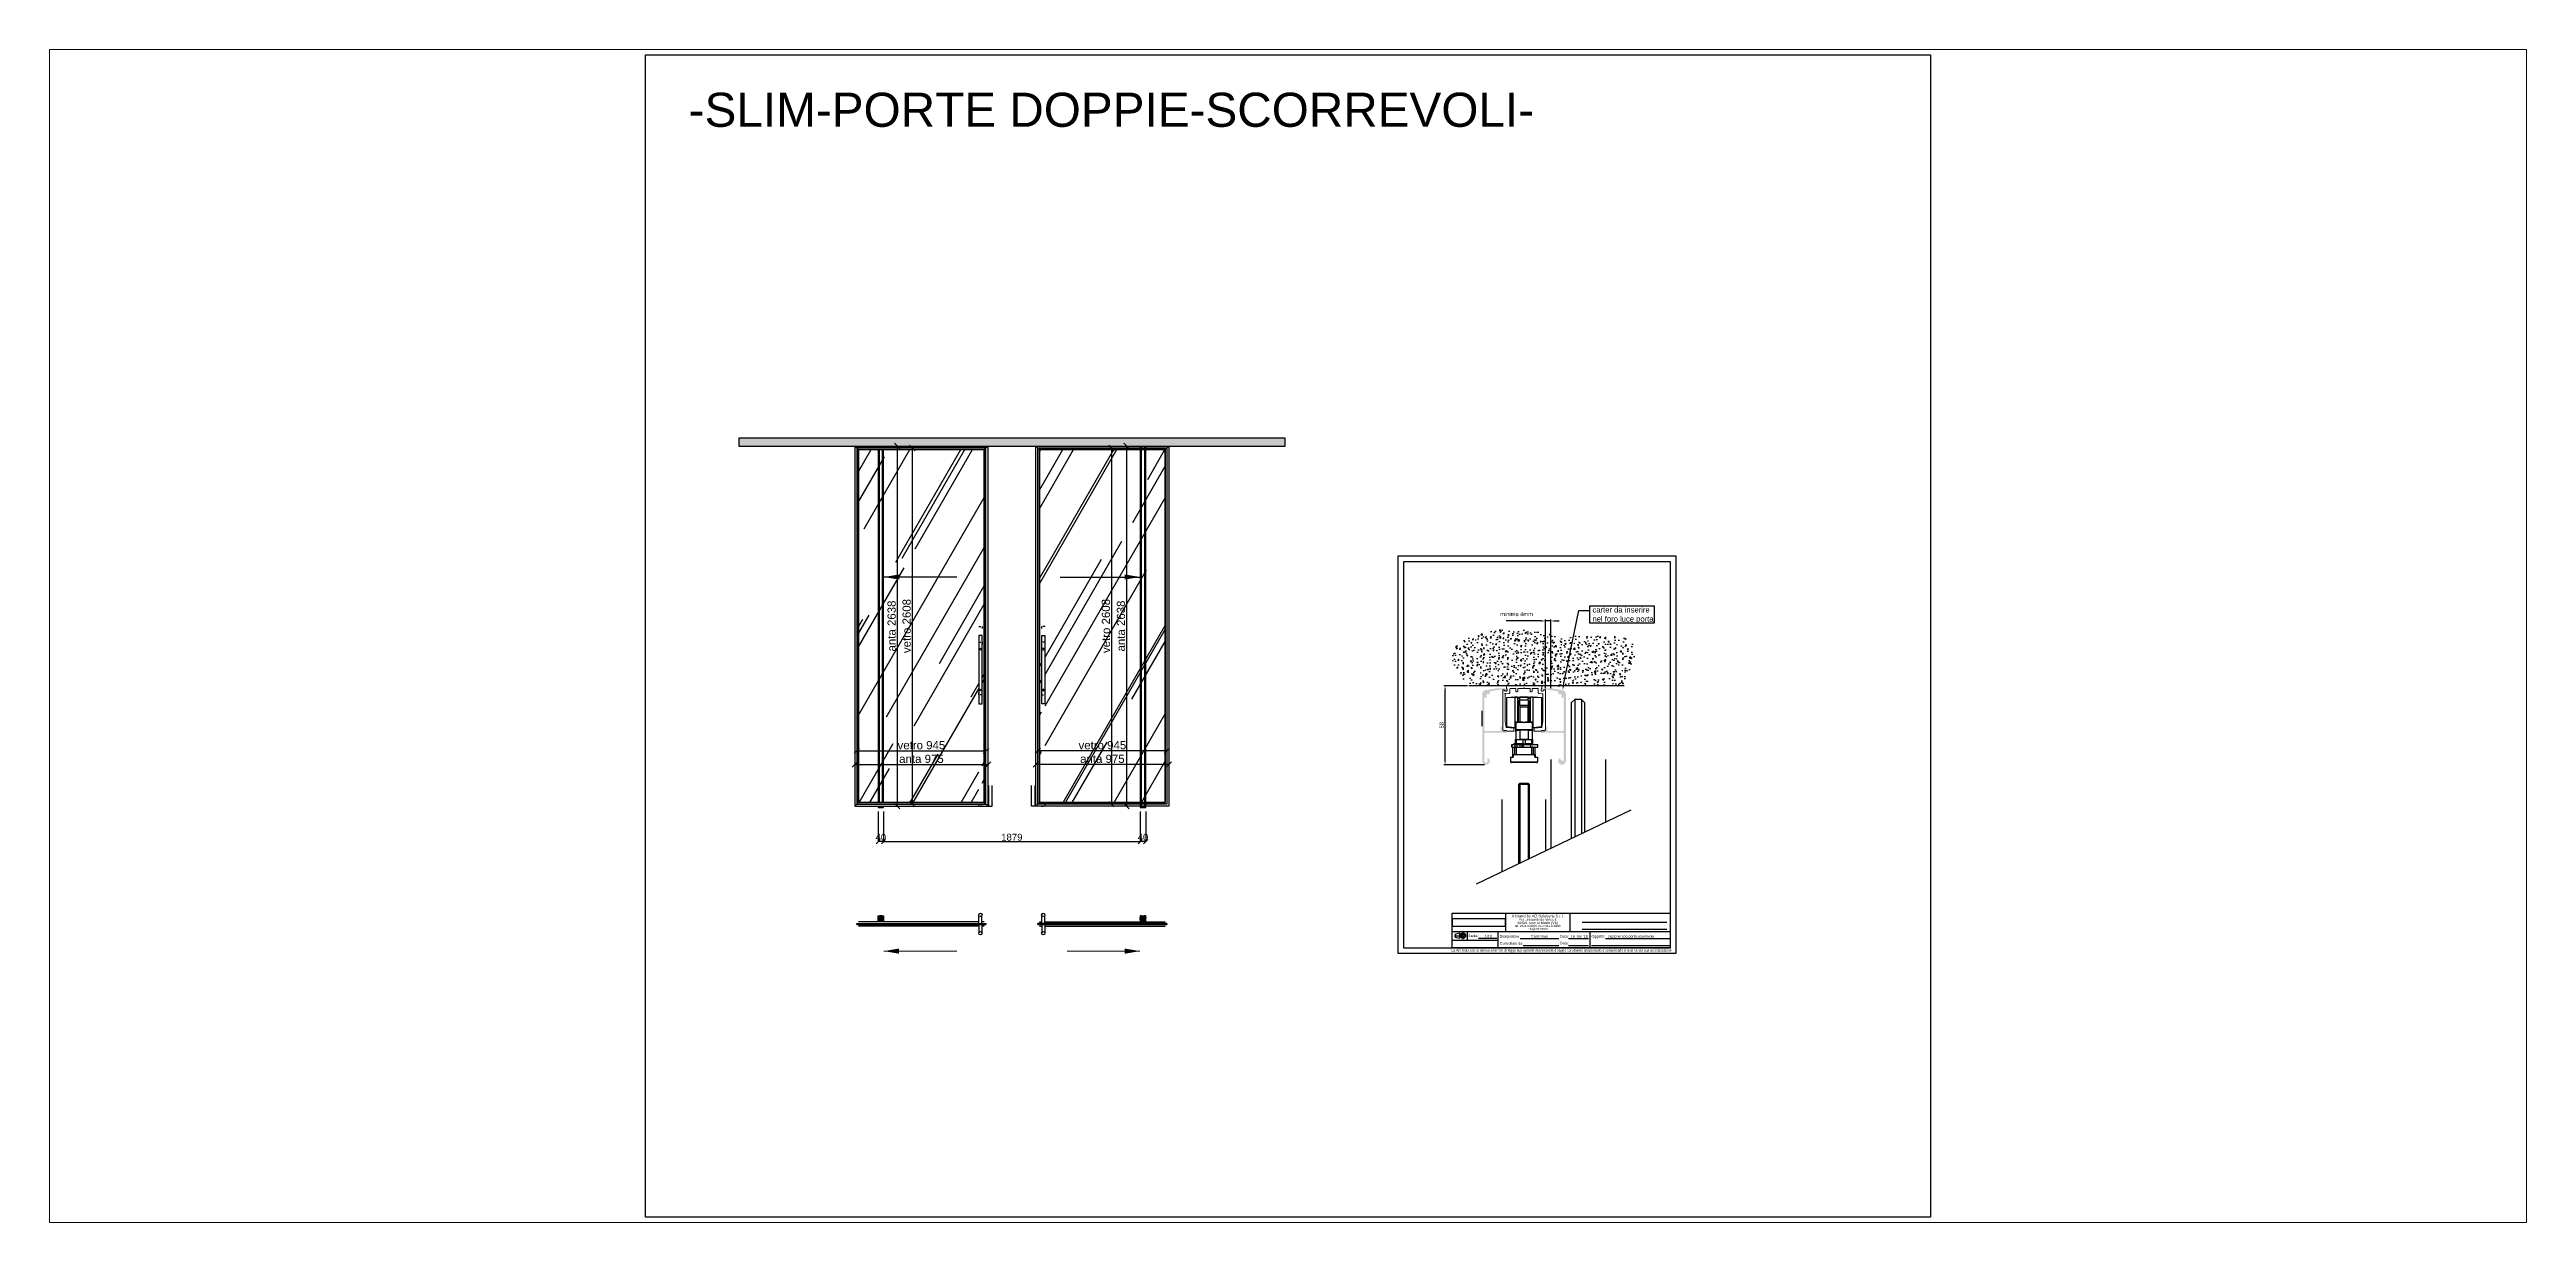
# Paper-space layout 'Layout1' of a CAD drawing. Header units: millimetres. Extents: x -91 to 378, y -11 to 212.
# The model-space entities are those that its viewports show. They can reach past a viewport. Long polylines and large blocks are cut down to what shows.
import ezdxf
from ezdxf import colors
from ezdxf.entities.mleader import LeaderData, LeaderLine
from ezdxf.enums import TextEntityAlignment as Align
from ezdxf.math import Vec2, Vec3

# ---------------------------------------------------------------- set-up
doc = ezdxf.new("R2010")
doc.units = ezdxf.units.MM
doc.header["$LTSCALE"] = 2
for name, pattern in [('ACAD_ISO03W100', [30, 12, -18]), ('ACAD_ISO07W100', [3, 0, -3]), ('SLD-Solido', [0])]:
    doc.linetypes.add(name, pattern=pattern)
doc.layers.add('CASSA', color=1, linetype='Continuous')
doc.layers.add('QUOTE', color=6, linetype='Continuous')
doc.layers.add('NO STAMPA', color=161, linetype='Continuous', plot=False)
doc.layers.add('Z_NASCOSTA', color=190, linetype='Continuous', plot=False)
doc.layers.add('QUOTE TECNICHE', color=112, linetype='Continuous', lineweight=5)
doc.layers.add('TRATTEGGIO BIANCO', color=7, linetype='Continuous', true_color=0xffffff)
doc.styles.get("Standard").update_dxf_attribs({"font": 'arial.ttf'})
doc.dimstyles.new('CARLO', dxfattribs={"dimtxt": 5, "dimasz": 3, "dimexe": 0, "dimexo": 3, "dimtad": 1, "dimdec": 0, "dimlfac": 10, "dimtxsty": 'Standard', "dimblk": 'OBLIQUE', "dimcen": 2.5, "dimclrd": 6, "dimclre": 6, "dimclrt": 6, "dimadec": 0, "dimazin": 0, "dimtfac": 1, "dimtdec": 0, "dimtix": 1, "dimtofl": 0, "dimtmove": 1, "dimatfit": 3, "dimldrblk": 'OBLIQUE', "dimfxl": 1, "dimlwe": -1, "dimarcsym": 0})
doc.dimstyles.new('CARLO - LINEE TECNICHE$0', dxfattribs={"dimtxt": 3, "dimasz": 3, "dimexe": 1, "dimexo": 1, "dimgap": 1, "dimtad": 1, "dimtoh": 1, "dimdec": 0, "dimlfac": 10, "dimdsep": 46, "dimtxsty": 'Standard', "dimblk": 'OBLIQUE', "dimcen": 1.5, "dimclrd": 256, "dimclre": 256, "dimclrt": 2, "dimadec": 0, "dimazin": 0, "dimtfac": 1, "dimtdec": 0, "dimtmove": 1, "dimatfit": 3, "dimldrblk": 'OBLIQUE', "dimfxl": 1, "dimtvp": 1, "dimtolj": 1, "dimarcsym": 0})
picture_1 = doc.add_image_def('image1.jpg', size_in_pixel=(526, 79))
pattern_1 = [(60, (-15.7, -36.987), (11.2916, 116.0776), [723.9, -96.52, 241.3, -48.26]), (60, (-4.506, 30.665), (-79.717, -9.701), [144.78, -15.926, 289.56, -36.195]), (60, (-39.162, 4.42), (97.4738, 233.498), [386.08, -67.564, 193.04, -48.26])]

# ---------------------------------------------------------------- blocks, each defined once
blk = doc.blocks.new('Guarnizione Schlegel QL 48800')
at = {"color": 8}
for p, q in [((0, 0.1), (-0.1, 0.1)), ((0.2, 0.1), (0.2, 0.1))]:
    blk.add_line(p, q, dxfattribs=at)
blk.add_lwpolyline([(-0.1, 0.1), (-0.1, 0.1, 0.131652), (-0.1, 0.2), (-0.1, 0.2, 0.267949), (-0.1, 0.2), (-0.4, 0.2, -0.330082), (-0.4, 0.3), (-0.4, 0.4, -0.242084), (-0.3, 0.7), (0.2, 1, -0.840847), (0.3, 0.9), (-0.2, 0.5, 0.252571), (-0.2, 0.5), (-0.2, 0.5, 0.376647), (-0.2, 0.4), (0, 0.4, -0.414214), (0.1, 0.3), (0.1, 0.2, -0.131652), (0.1, 0.2), (0.1, 0.2, 0.131652), (0.1, 0.1), (0.1, 0.1, 0.414214), (0.1, 0.1), (0.2, 0.1)], format="xyb", dxfattribs=at)
blk.add_lwpolyline([(0.2, 0), (-0.2, 0, -1), (-0.2, 0.1), (-0.1, 0.1, 0.414214), (0, 0.1), (0, 0.2, 0.414214), (-0.1, 0.3), (-0.3, 0.3, -1), (-0.3, 0.4), (-0.1, 0.4, -0.414214), (0, 0.2), (0, 0.1, 0.414214), (0.1, 0.1), (0.2, 0.1, -1)], format="xyb", close=True, dxfattribs=at)
blk = doc.blocks.new('PROFILO 40x40 4 VIE')
at = {"color": 1}
for p, q in [((0, 3), (0, 4)), ((0, 4), (1, 4)), ((0, 0), (0, 1)), ((1, 0), (0, 0)), ((3, 4), (4, 4)), ((4, 0), (3, 0)), ((4, 4), (4, 3)), ((4, 1), (4, 0))]:
    blk.add_line(p, q, dxfattribs=at)
at = {"color": 8}
for p, q in [((0.1, 3), (0, 3)), ((0, 1), (0.1, 1)), ((0.1, 3.3), (0.1, 3.1)), ((0.2, 3), (0.1, 3)), ((0.1, 1), (0.2, 1)), ((0.1, 0.9), (0.1, 0.7)), ((0.1, 3.1), (0.2, 3.1)), ((0.2, 3.1), (0.2, 3)), ((0.2, 1), (0.2, 0.9)), ((0.2, 0.9), (0.1, 0.9)), ((0.6, 3.3), (0.4, 3.3)), ((0.4, 0.7), (0.6, 0.7)), ((0.6, 3.7), (0.5, 3.7)), ((0.5, 3.5), (0.7, 3.5)), ((0.5, 3), (0.5, 3.1)), ((0.5, 3.1), (0.6, 3.1)), ((0.6, 3), (0.5, 3)), ((0.5, 0.9), (0.5, 1)), ((0.5, 1), (0.6, 1)), ((0.6, 0.9), (0.5, 0.9)), ((0.7, 0.5), (0.5, 0.5)), ((0.5, 0.3), (0.6, 0.3)), ((0.9, 3.9), (0.6, 3.9)), ((0.6, 3.1), (0.6, 3.2)), ((0.7, 3), (0.6, 3)), ((0.6, 1), (0.7, 1)), ((0.6, 0.8), (0.6, 0.9)), ((0.6, 0.1), (0.9, 0.1)), ((0.7, 3.5), (0.7, 3.4)), ((0.7, 3), (0.7, 3)), ((0.7, 1), (0.7, 1)), ((0.7, 0.6), (0.7, 0.5)), ((0.8, 3.4), (0.9, 3.4)), ((0.9, 3), (0.8, 3)), ((0.8, 1), (0.9, 1)), ((0.9, 0.6), (0.8, 0.6)), ((0.9, 3.8), (0.9, 3.9)), ((0.9, 3.4), (0.9, 3.5)), ((0.9, 2.7), (0.9, 2.9)), ((0.9, 1.1), (0.9, 1.3)), ((0.9, 0.5), (0.9, 0.6)), ((0.9, 0.1), (0.9, 0.2)), ((1, 3.9), (1, 3.8)), ((1, 3.8), (0.9, 3.8)), ((0.9, 3.5), (1, 3.5)), ((1, 3.5), (1, 3.4)), ((1, 3.3), (1, 3.3)), ((1, 3.2), (1, 3.1)), ((1, 0.9), (1, 0.8)), ((1, 0.7), (1, 0.7)), ((1, 0.6), (1, 0.5)), ((1, 0.5), (0.9, 0.5)), ((0.9, 0.2), (1, 0.2)), ((1, 0.2), (1, 0.1)), ((1, 4), (1, 3.9)), ((1, 3.4), (1, 3.3)), ((1.1, 3.1), (1.3, 3.1)), ((1.3, 2.6), (1.1, 2.7)), ((1.1, 1.3), (1.3, 1.4)), ((1.3, 0.9), (1.1, 0.9)), ((1, 0.7), (1, 0.6)), ((1, 0.1), (1, 0)), ((1.3, 2.9), (1.4, 2.7)), ((1.3, 1.4), (1.3, 2.6)), ((1.4, 1.3), (1.3, 1.1)), ((1.4, 2.7), (2.6, 2.7)), ((2.6, 1.3), (1.4, 1.3)), ((1.5, 2.5), (1.5, 1.5)), ((2.5, 2.5), (1.5, 2.5)), ((1.5, 1.5), (2.5, 1.5)), ((2.5, 1.5), (2.5, 2.5)), ((2.6, 2.7), (2.7, 2.9)), ((2.7, 1.1), (2.6, 1.3)), ((2.7, 3.1), (2.9, 3.1)), ((2.9, 2.7), (2.7, 2.6)), ((2.7, 2.6), (2.7, 1.4)), ((2.7, 1.4), (2.9, 1.3)), ((2.9, 0.9), (2.7, 0.9)), ((3, 3.9), (3, 4)), ((3, 3.8), (3, 3.9)), ((3.1, 3.8), (3, 3.8)), ((3, 3.4), (3, 3.5)), ((3, 3.5), (3.1, 3.5)), ((3, 3.3), (3, 3.4)), ((3, 3.3), (3, 3.3)), ((3, 3.1), (3, 3.2)), ((3, 0.8), (3, 0.9)), ((3, 0.6), (3, 0.7)), ((3, 0.7), (3, 0.7)), ((3, 0.5), (3, 0.6)), ((3.1, 0.5), (3, 0.5)), ((3, 0.1), (3, 0.2)), ((3, 0.2), (3.1, 0.2)), ((3, 0), (3, 0.1)), ((3.4, 3.9), (3.1, 3.9)), ((3.1, 3.9), (3.1, 3.8)), ((3.1, 3.5), (3.1, 3.4)), ((3.1, 3.4), (3.2, 3.4)), ((3.2, 3), (3.1, 3)), ((3.1, 2.9), (3.1, 2.7)), ((3.1, 1.3), (3.1, 1.1)), ((3.1, 1), (3.2, 1)), ((3.2, 0.6), (3.1, 0.6)), ((3.1, 0.6), (3.1, 0.5)), ((3.1, 0.2), (3.1, 0.1)), ((3.1, 0.1), (3.4, 0.1)), ((3.3, 3.4), (3.3, 3.5)), ((3.3, 3.5), (3.5, 3.5)), ((3.4, 3), (3.3, 3)), ((3.3, 3), (3.3, 3)), ((3.3, 1), (3.3, 1)), ((3.3, 1), (3.4, 1)), ((3.3, 0.5), (3.3, 0.6)), ((3.5, 0.5), (3.3, 0.5)), ((3.5, 3.7), (3.4, 3.7)), ((3.6, 3.3), (3.4, 3.3)), ((3.4, 3.2), (3.4, 3.1)), ((3.4, 3.1), (3.5, 3.1)), ((3.5, 3), (3.4, 3)), ((3.4, 1), (3.5, 1)), ((3.5, 0.9), (3.4, 0.9)), ((3.4, 0.9), (3.4, 0.8)), ((3.4, 0.7), (3.6, 0.7)), ((3.4, 0.3), (3.5, 0.3)), ((3.5, 3.1), (3.5, 3)), ((3.5, 1), (3.5, 0.9)), ((3.8, 3), (3.8, 3.1)), ((3.8, 3.1), (3.9, 3.1)), ((3.9, 3), (3.8, 3)), ((3.8, 0.9), (3.8, 1)), ((3.8, 1), (3.9, 1)), ((3.9, 0.9), (3.8, 0.9)), ((3.9, 3.1), (3.9, 3.3)), ((4, 3), (3.9, 3)), ((3.9, 1), (4, 1)), ((3.9, 0.7), (3.9, 0.9))]:
    blk.add_line(p, q, dxfattribs=at)
at = {"color": 4}
for p, q in [((0, 1), (0, 3)), ((3, 4), (1, 4)), ((1, 0), (3, 0)), ((4, 3), (4, 1))]:
    blk.add_line(p, q, dxfattribs=at)
at = {"color": 8}
for centre, radius, start, end in [((0.2, 3.3), 0.05, 52.7522, 180), ((0.1, 3.1), 0.03, 180, 270), ((0.1, 3), 0.02, 270, 298.706), ((0.1, 1), 0.02, 61.294, 90), ((0.1, 0.9), 0.03, 90, 180), ((0.2, 0.7), 0.05, 180, 307.2478), ((0.4, 3.6), 0.33, 232.7522, 270), ((0.2, 3.1), 0.02, 360, 90), ((0.2, 3), 0.02, 298.706, 360), ((0.2, 1), 0.02, 0, 61.294), ((0.2, 0.9), 0.02, 270, 0), ((0.4, 0.4), 0.33, 90, 127.2478), ((0.4, 3.6), 0.15, 48.5904, 311.4096), ((0.4, 0.4), 0.15, 48.5904, 311.4096), ((0.5, 3.8), 0.05, 228.5904, 270), ((0.5, 3.5), 0.05, 90, 131.4096), ((0.5, 3.1), 0.02, 90, 180), ((0.5, 3), 0.02, 180, 241.294), ((0.5, 1), 0.02, 118.706, 180), ((0.5, 0.9), 0.02, 180, 270), ((0.5, 0.5), 0.05, 228.5904, 270), ((0.5, 0.2), 0.05, 90, 131.4096), ((0.6, 3.8), 0.05, 90, 225.9514), ((0.4, 3.6), 0.27, 42.9859, 45.9514), ((0.6, 3.8), 0.05, 270, 42.9859), ((0.6, 3.2), 0.05, 0, 90), ((0.6, 3.1), 0.03, 270, 0), ((0.6, 3), 0.02, 241.294, 270), ((0.6, 1), 0.02, 90, 118.706), ((0.6, 0.9), 0.03, 360, 90), ((0.6, 0.8), 0.05, 270, 0), ((0.6, 0.2), 0.05, 317.0141, 90), ((0.4, 0.4), 0.27, 314.0486, 317.0141), ((0.6, 0.2), 0.05, 134.0486, 270), ((0.7, 3.5), 0.05, 0, 90), ((0.8, 3.4), 0.05, 180, 270), ((0.8, 3), 0.05, 45, 180), ((0.7, 3), 0.03, 270, 360), ((0.7, 1), 0.03, 0, 90), ((0.8, 1), 0.05, 180, 315), ((0.8, 0.6), 0.05, 90, 180), ((0.7, 0.5), 0.05, 270, 0), ((0.9, 3.9), 0.03, 0, 90), ((0.9, 3.8), 0.02, 180, 270), ((0.9, 3.5), 0.02, 90, 180), ((0.9, 3.4), 0.03, 270, 0), ((1, 3.2), 0.05, 90, 225), ((0.8, 2.9), 0.1, 360, 45), ((1, 2.7), 0.05, 179.9697, 355.5879), ((1, 1.3), 0.05, 4.4121, 180.0303), ((0.8, 1.1), 0.1, 315, 0), ((1, 0.8), 0.05, 135, 270), ((0.9, 0.6), 0.03, 0, 90), ((0.9, 0.5), 0.02, 180, 270), ((0.9, 0.2), 0.02, 90, 180), ((0.9, 0.1), 0.03, 270, 0), ((1, 3.9), 0.02, 331.294, 0), ((1, 3.8), 0.02, 270, 331.294), ((1, 3.5), 0.02, 28.706, 90), ((1, 3.4), 0.02, 360, 28.706), ((1, 3.3), 0.03, 270, 0), ((1.1, 3.2), 0.1, 225, 270), ((1.1, 2.7), 0.05, 45, 175.5879), ((1.1, 1.3), 0.05, 184.4121, 315), ((1.1, 0.8), 0.1, 90, 135), ((1, 0.7), 0.03, 0, 90), ((1, 0.6), 0.02, 331.294, 0), ((1, 0.5), 0.02, 270, 331.294), ((1, 0.2), 0.02, 28.706, 90), ((1, 0.1), 0.02, 360, 28.706), ((1.3, 2.9), 0.05, 94.4121, 225), ((1.3, 1.1), 0.05, 135, 265.5879), ((1.3, 3), 0.05, 274.4121, 90.0303), ((1.3, 2.6), 0.03, 0, 45), ((1.3, 1.4), 0.03, 315, 360), ((1.3, 1), 0.05, 269.9697, 85.5879), ((1.4, 2.7), 0.03, 225, 270), ((1.4, 1.3), 0.03, 90, 135), ((1.5, 2.5), 0.03, 90, 180), ((1.5, 1.5), 0.03, 180, 270), ((2.5, 2.5), 0.03, 0, 90), ((2.5, 1.5), 0.03, 270, 360), ((2.6, 2.7), 0.03, 270, 315), ((2.6, 1.3), 0.03, 45, 90), ((2.7, 3), 0.05, 89.9697, 265.5879), ((2.7, 2.9), 0.05, 315, 85.5879), ((2.7, 2.6), 0.03, 135, 180), ((2.7, 1.4), 0.03, 180, 225), ((2.7, 1.1), 0.05, 274.4121, 45), ((2.7, 1), 0.05, 94.4121, 270.0303), ((2.9, 3.2), 0.1, 270, 315), ((2.9, 2.7), 0.05, 4.4121, 135), ((2.9, 1.3), 0.05, 225, 355.5879), ((2.9, 0.8), 0.1, 45, 90), ((3, 3.9), 0.02, 180, 208.706), ((3, 3.8), 0.02, 208.706, 270), ((3, 3.5), 0.02, 90, 151.294), ((3, 3.4), 0.02, 151.294, 180), ((3, 3.2), 0.05, 315, 90), ((3, 3.3), 0.03, 180, 270), ((3, 2.7), 0.05, 184.4121, 0.0303), ((3, 1.3), 0.05, 359.9697, 175.5879), ((3, 0.8), 0.05, 270, 45), ((3, 0.7), 0.03, 90, 180), ((3, 0.6), 0.02, 180, 208.706), ((3, 0.5), 0.02, 208.706, 270), ((3, 0.2), 0.02, 90, 151.294), ((3, 0.1), 0.02, 151.294, 180), ((3.1, 3.9), 0.03, 90, 180), ((3.1, 3.8), 0.02, 270, 0), ((3.1, 3.5), 0.02, 360, 90), ((3.1, 3.4), 0.03, 180, 270), ((3.2, 2.9), 0.1, 135, 180), ((3.2, 1.1), 0.1, 180, 225), ((3.1, 0.6), 0.03, 90, 180), ((3.1, 0.5), 0.02, 270, 0), ((3.1, 0.2), 0.02, 0, 90), ((3.1, 0.1), 0.03, 180, 270), ((3.2, 3.4), 0.05, 270, 0), ((3.2, 3), 0.05, 360, 135), ((3.2, 1), 0.05, 225, 0), ((3.2, 0.6), 0.05, 0, 90), ((3.3, 3.5), 0.05, 90, 180), ((3.3, 3), 0.03, 180, 270), ((3.3, 1), 0.03, 90, 180), ((3.3, 0.5), 0.05, 180, 270), ((3.4, 3.8), 0.05, 314.0486, 90), ((3.4, 3.8), 0.05, 137.0141, 270), ((3.6, 3.6), 0.27, 134.0486, 137.0141), ((3.4, 3.2), 0.05, 90, 180), ((3.4, 3.1), 0.03, 180, 270), ((3.4, 3), 0.02, 270, 298.706), ((3.4, 1), 0.02, 61.294, 90), ((3.4, 0.9), 0.03, 90, 180), ((3.4, 0.8), 0.05, 180, 270), ((3.4, 0.2), 0.05, 90, 222.9859), ((3.4, 0.2), 0.05, 270, 45.9514), ((3.6, 0.4), 0.27, 222.9859, 225.9514), ((3.6, 3.6), 0.15, 228.5904, 131.4096), ((3.5, 3.8), 0.05, 270, 311.4096), ((3.5, 3.5), 0.05, 48.5904, 90), ((3.5, 3.1), 0.02, 360, 90), ((3.5, 3), 0.02, 298.706, 0), ((3.5, 1), 0.02, 360, 61.294), ((3.5, 0.9), 0.02, 270, 0), ((3.6, 0.4), 0.15, 228.5904, 131.4096), ((3.5, 0.5), 0.05, 270, 311.4096), ((3.5, 0.2), 0.05, 48.5904, 90), ((3.6, 3.6), 0.33, 270, 307.2478), ((3.6, 0.4), 0.33, 52.7522, 90), ((3.8, 3.3), 0.05, 0, 127.2478), ((3.8, 3.1), 0.02, 90, 180), ((3.8, 3), 0.02, 180, 241.294), ((3.8, 1), 0.02, 118.706, 180), ((3.8, 0.9), 0.02, 180, 270), ((3.8, 0.7), 0.05, 232.7522, 0), ((3.9, 3.1), 0.03, 270, 360), ((3.9, 3), 0.02, 241.294, 270), ((3.9, 1), 0.02, 90, 118.706), ((3.9, 0.9), 0.03, 0, 90)]:
    blk.add_arc(centre, radius, start, end, dxfattribs=at)
at = {"layer": 'NO STAMPA'}
for points in [[(0.7, 1), (0.7, 3)], [(3, 3.3), (1, 3.3)], [(1, 0.7), (3, 0.7)], [(3.3, 3), (3.3, 1)]]:
    blk.add_lwpolyline(points, dxfattribs=at)
blk = doc.blocks.new('PROFILO COPERTINA 40X40 4 VIE')
at = {"color": 1}
blk.add_lwpolyline([(-0.6, 0.2), (0.6, 0.2), (0.6, 1.1, 0.198912), (0.6, 1.1), (0.5, 1.2, -1), (0.5, 1.3), (0.7, 1.1, -0.580404), (0.7, 1.1), (0.7, 0.2), (0.9, 0.2, -0.414213), (0.9, 0.1), (0.9, 0), (-0.9, 0), (-0.9, 0.1, -0.414213), (-0.9, 0.2), (-0.7, 0.2), (-0.7, 1.1, -0.580404), (-0.7, 1.1), (-0.5, 1.3, -1), (-0.5, 1.2), (-0.6, 1.1, 0.198912), (-0.6, 1.1)], format="xyb", close=True, dxfattribs=at)
blk = doc.blocks.new('Porta Scor. Slim Vetro Doppia 1')
at = {"color": 6}
for p, q in [((73.8, -1.6), (73.8, 4.1)), ((76, -1.6), (76, 4.1)), ((119.9, -1.6), (119.9, 4.1)), ((122, -1.6), (122, 4.1)), ((73.8, -0.4), (-14.3, -0.4)), ((73.8, -3.6), (-14.3, -3.6)), ((73.8, -2.4), (73.8, -8.1)), ((77.7, -0.4), (76, -0.4)), ((76, -2.4), (76, -8.1)), ((77.7, -3.6), (76, -3.6)), ((118.1, -0.4), (119.9, -0.4)), ((118.1, -3.6), (119.9, -3.6)), ((119.9, -2.4), (119.9, -8.1)), ((122, -0.4), (210.2, -0.4)), ((122, -2.4), (122, -8.1)), ((122, -3.6), (210.2, -3.6))]:
    blk.add_line(p, q, dxfattribs=at)
at = {"color": 5}
for p, q in [((-15.6, -2.3), (78.9, -2.3)), ((-15.6, -1.7), (78.9, -1.7)), ((-15.5, -1.6), (78.8, -1.6)), ((78.8, -2.4), (-15.5, -2.4)), ((211.4, -1.7), (116.9, -1.7)), ((211.3, -1.6), (117, -1.6)), ((211.4, -2.3), (116.9, -2.3)), ((117, -2.4), (211.3, -2.4))]:
    blk.add_line(p, q, dxfattribs=at)
for points in [[(-15.5, -1.6), (-15.6, -1.7), (-15.6, -2.3), (-15.5, -2.4), (-15.5, -1.6)], [(78.8, -1.6), (78.9, -1.7), (78.9, -2.3), (78.8, -2.4), (78.8, -1.6)], [(117, -1.6), (116.9, -1.7), (116.9, -2.3), (117, -2.4), (117, -1.6)], [(211.3, -1.6), (211.4, -1.7), (211.4, -2.3), (211.3, -2.4), (211.3, -1.6)]]:
    blk.add_lwpolyline(points, dxfattribs=at)
at = {"color": 6}
for centre in [(74.9, 4.7), (120.9, 4.7), (74.9, -8.7), (120.9, -8.7)]:
    blk.add_circle(centre, 1.25, dxfattribs=at)
at = {"layer": 'QUOTE TECNICHE', "ltscale": 0.8}
for p, q in [((4.2, -21.8), (57.6, -21.8)), ((191.7, -21.8), (138.3, -21.8))]:
    blk.add_line(p, q, dxfattribs=at)
for points in [[(15.4, -23.7), (15.4, -19.9), (4.2, -21.8)], [(180.5, -23.7), (180.5, -19.9), (191.7, -21.8)]]:
    blk.add_solid(points, dxfattribs=at)
at = {"xscale": -1, "rotation": 180}
blk.add_blockref('Guarnizione Schlegel QL 48800', (0.4, 3.2), dxfattribs=at)
blk.add_blockref('Guarnizione Schlegel QL 48800', (0.4, 0.8))
at = {"color": 1}
for name, p in [('PROFILO 40x40 4 VIE', (0, 0)), ('PROFILO COPERTINA 40X40 4 VIE', (2, 0))]:
    blk.add_blockref(name, p, dxfattribs=at)
at = {"color": 1, "xscale": -1}
for p, rotation in [((2, 4), 180), ((4, 2), 89.99999999997371)]:
    blk.add_blockref('PROFILO COPERTINA 40X40 4 VIE', p, dxfattribs=dict(at, rotation=rotation))
for name, p in [('PROFILO 40x40 4 VIE', (195.9, 0)), ('PROFILO COPERTINA 40X40 4 VIE', (193.9, 0))]:
    blk.add_blockref(name, p, dxfattribs=at)
at = {"color": 1}
for p, rotation in [((191.9, 2), 270.0000000000263), ((193.9, 4), 180)]:
    blk.add_blockref('PROFILO COPERTINA 40X40 4 VIE', p, dxfattribs=dict(at, rotation=rotation))
at = {"rotation": 180}
blk.add_blockref('Guarnizione Schlegel QL 48800', (195.5, 3.2), dxfattribs=at)
at = {"xscale": -1}
blk.add_blockref('Guarnizione Schlegel QL 48800', (195.5, 0.8), dxfattribs=at)
blk = doc.blocks.new('_Oblique')
at = {"color": 0, "linetype": 'ByBlock', "lineweight": -2}
blk.add_line((-0.5, -0.5), (0.5, 0.5), dxfattribs=at)
blk = doc.blocks.new('*D2661')
at = {"layer": 'Defpoints', "color": 0, "ltscale": 0.8, "transparency": 16777216}
for p in [(-15.6, 71.4), (79, 71.4), (79, 41.5)]:
    blk.add_point(p, dxfattribs=at)
at = {"layer": 'QUOTE', "color": 5, "lineweight": -2, "ltscale": 0.8, "transparency": 16777216}
blk.add_line((-15.6, 41.5), (79, 41.5), dxfattribs=at)
at = {"layer": 'QUOTE', "color": 5, "lineweight": -2, "ltscale": 0.8, "transparency": 16777216, "xscale": 4, "yscale": 4, "zscale": 4, "rotation": 180}
blk.add_blockref('_Oblique', (-15.6, 41.5), dxfattribs=at)
at = {"layer": 'QUOTE', "color": 5, "lineweight": -2, "ltscale": 0.8, "transparency": 16777216, "xscale": 4, "yscale": 4, "zscale": 4}
blk.add_blockref('_Oblique', (79, 41.5), dxfattribs=at)
at = {"layer": 'QUOTE', "color": 5, "ltscale": 0.8, "transparency": 16777216, "insert": (31.7, 45.6), "char_height": 6, "attachment_point": 5}
blk.add_mtext('vetro 945', dxfattribs=at)
blk = doc.blocks.new('*D2662')
at = {"layer": 'Defpoints', "color": 0, "ltscale": 0.8, "transparency": 16777216}
for p in [(50.5, 263.3), (2.5, 2.5), (25, 2.5)]:
    blk.add_point(p, dxfattribs=at)
at = {"layer": 'QUOTE', "color": 5, "lineweight": -2, "ltscale": 0.8, "transparency": 16777216}
blk.add_line((25, 263.3), (25, 2.5), dxfattribs=at)
at = {"layer": 'QUOTE', "color": 5, "lineweight": -2, "ltscale": 0.8, "transparency": 16777216, "xscale": 4, "yscale": 4, "zscale": 4}
for p, rotation in [((25, 263.3), 90), ((25, 2.5), 270)]:
    blk.add_blockref('_Oblique', p, dxfattribs=dict(at, rotation=rotation))
at = {"layer": 'QUOTE', "color": 5, "ltscale": 0.8, "transparency": 16777216, "insert": (20.9, 132.9), "char_height": 6, "attachment_point": 5, "rotation": 90}
blk.add_mtext('vetro 2608', dxfattribs=at)
blk = doc.blocks.new('*D2640')
at = {"layer": 'Defpoints', "color": 0, "ltscale": 0.8, "transparency": 16777216}
for p in [(34.3, 264.8), (4, 1), (14, 1)]:
    blk.add_point(p, dxfattribs=at)
at = {"layer": 'QUOTE TECNICHE', "lineweight": -2, "ltscale": 0.8, "transparency": 16777216}
blk.add_line((14, 264.8), (14, 1), dxfattribs=at)
at = {"layer": 'QUOTE TECNICHE', "lineweight": -2, "ltscale": 0.8, "transparency": 16777216, "xscale": 4, "yscale": 4, "zscale": 4}
for p, rotation in [((14, 264.8), 90), ((14, 1), 270)]:
    blk.add_blockref('_Oblique', p, dxfattribs=dict(at, rotation=rotation))
at = {"layer": 'QUOTE TECNICHE', "ltscale": 0.8, "transparency": 16777216, "insert": (9.9, 132.9), "char_height": 6, "attachment_point": 5, "rotation": 90}
blk.add_mtext('anta 2638', dxfattribs=at)
blk = doc.blocks.new('*D2641')
at = {"layer": 'Defpoints', "color": 0, "ltscale": 0.8, "transparency": 16777216}
for p in [(-17.1, 61.4), (80.5, 61.4), (80.5, 31.5)]:
    blk.add_point(p, dxfattribs=at)
at = {"layer": 'QUOTE TECNICHE', "lineweight": -2, "ltscale": 0.8, "transparency": 16777216}
blk.add_line((-17.1, 31.5), (80.5, 31.5), dxfattribs=at)
at = {"layer": 'QUOTE TECNICHE', "lineweight": -2, "ltscale": 0.8, "transparency": 16777216, "xscale": 4, "yscale": 4, "zscale": 4, "rotation": 180}
blk.add_blockref('_Oblique', (-17.1, 31.5), dxfattribs=at)
at = {"layer": 'QUOTE TECNICHE', "lineweight": -2, "ltscale": 0.8, "transparency": 16777216, "xscale": 4, "yscale": 4, "zscale": 4}
blk.add_blockref('_Oblique', (80.5, 31.5), dxfattribs=at)
at = {"layer": 'QUOTE TECNICHE', "ltscale": 0.8, "transparency": 16777216, "insert": (31.7, 35.6), "char_height": 6, "attachment_point": 5}
blk.add_mtext('anta 975', dxfattribs=at)
blk = doc.blocks.new('Maniglione 5H11')
at = {"color": 6}
blk.add_lwpolyline([(-1.2, 0), (-1.2, -50), (1.2, -50), (1.2, 0), (-1.2, 0)], dxfattribs=at)
at = {"layer": 'NO STAMPA', "ltscale": 0.1}
for centre in [(0, -10), (0, -40)]:
    blk.add_circle(centre, 0.6, dxfattribs=at)
blk = doc.blocks.new('*U1640')
at = {"layer": 'NO STAMPA', "color": 6}
blk.add_lwpolyline([(-11.5, -131.5), (5.5, -131.5), (5.5, -116.5)], dxfattribs=at)
at = {"layer": 'NO STAMPA', "color": 5}
blk.add_lwpolyline([(-9, -131.5), (6, -131.5), (6, -116.5)], dxfattribs=at)
at = {"layer": 'NO STAMPA', "color": 3}
blk.add_lwpolyline([(-6.9, -131.5), (8.6, -131.5), (8.6, -116.5)], dxfattribs=at)
blk.add_blockref('Maniglione 5H11', (0, -6.5))
at = {"layer": 'NO STAMPA', "color": 6, "insert": (5.5, -130.9), "char_height": 0.4, "attachment_point": 1, "rotation": 90}
blk.add_mtext_dynamic_manual_height_columns('anta Slim', width=3.317, gutter_width=12.5, heights=[0], dxfattribs=at)
at = {"layer": 'NO STAMPA', "color": 1, "insert": (6, -130.9), "char_height": 0.4, "attachment_point": 1, "rotation": 90}
blk.add_mtext_dynamic_manual_height_columns('{\\C5;anta 10T}', width=2.911, gutter_width=12.5, heights=[0], dxfattribs=at)
at = {"layer": 'NO STAMPA', "color": 3, "insert": (8.7, -130.9), "char_height": 0.4, "attachment_point": 1, "rotation": 90}
blk.add_mtext_dynamic_manual_height_columns('anta Glass', width=3.317, gutter_width=12.5, heights=[0], dxfattribs=at)
blk = doc.blocks.new('*D2654')
at = {"layer": 'Defpoints', "color": 0, "ltscale": 0.8, "transparency": 16777216}
for p in [(0, 0), (4, 0), (0, -25)]:
    blk.add_point(p, dxfattribs=at)
at = {"layer": 'QUOTE', "color": 6, "ltscale": 0.8, "transparency": 16777216}
for p, q in [((0, -3), (0, -25)), ((4, -3), (4, -25))]:
    blk.add_line(p, q, dxfattribs=at)
at = {"layer": 'QUOTE', "color": 6, "lineweight": -2, "ltscale": 0.8, "transparency": 16777216}
blk.add_line((4, -25), (0, -25), dxfattribs=at)
at = {"layer": 'QUOTE', "color": 6, "lineweight": -2, "ltscale": 0.8, "transparency": 16777216, "xscale": 3, "yscale": 3, "zscale": 3, "rotation": 180}
blk.add_blockref('_Oblique', (0, -25), dxfattribs=at)
at = {"layer": 'QUOTE', "color": 6, "lineweight": -2, "ltscale": 0.8, "transparency": 16777216, "xscale": 3, "yscale": 3, "zscale": 3}
blk.add_blockref('_Oblique', (4, -25), dxfattribs=at)
at = {"layer": 'QUOTE', "color": 6, "ltscale": 0.8, "transparency": 16777216, "insert": (2, -21.8), "char_height": 5, "attachment_point": 5}
blk.add_mtext('40', dxfattribs=at)
blk = doc.blocks.new('*D2655')
at = {"layer": 'Defpoints', "color": 0, "ltscale": 0.8, "transparency": 16777216}
for p in [(4, 0), (191.9, 0), (191.9, -25)]:
    blk.add_point(p, dxfattribs=at)
at = {"layer": 'QUOTE', "color": 6, "ltscale": 0.8, "transparency": 16777216}
for p, q in [((4, -3), (4, -25)), ((191.9, -3), (191.9, -25))]:
    blk.add_line(p, q, dxfattribs=at)
at = {"layer": 'QUOTE', "color": 6, "lineweight": -2, "ltscale": 0.8, "transparency": 16777216}
blk.add_line((4, -25), (191.9, -25), dxfattribs=at)
at = {"layer": 'QUOTE', "color": 6, "lineweight": -2, "ltscale": 0.8, "transparency": 16777216, "xscale": 3, "yscale": 3, "zscale": 3, "rotation": 180}
blk.add_blockref('_Oblique', (4, -25), dxfattribs=at)
at = {"layer": 'QUOTE', "color": 6, "lineweight": -2, "ltscale": 0.8, "transparency": 16777216, "xscale": 3, "yscale": 3, "zscale": 3}
blk.add_blockref('_Oblique', (191.9, -25), dxfattribs=at)
at = {"layer": 'QUOTE', "color": 6, "ltscale": 0.8, "transparency": 16777216, "insert": (97.9, -21.8), "char_height": 5, "attachment_point": 5}
blk.add_mtext('1879', dxfattribs=at)
blk = doc.blocks.new('*D2656')
at = {"layer": 'Defpoints', "color": 0, "ltscale": 0.8, "transparency": 16777216}
for p in [(191.9, 0), (195.9, 0), (191.9, -25)]:
    blk.add_point(p, dxfattribs=at)
at = {"layer": 'QUOTE', "color": 6, "ltscale": 0.8, "transparency": 16777216}
for p, q in [((191.9, -3), (191.9, -25)), ((195.9, -3), (195.9, -25))]:
    blk.add_line(p, q, dxfattribs=at)
at = {"layer": 'QUOTE', "color": 6, "lineweight": -2, "ltscale": 0.8, "transparency": 16777216}
blk.add_line((195.9, -25), (191.9, -25), dxfattribs=at)
at = {"layer": 'QUOTE', "color": 6, "lineweight": -2, "ltscale": 0.8, "transparency": 16777216, "xscale": 3, "yscale": 3, "zscale": 3, "rotation": 180}
blk.add_blockref('_Oblique', (191.9, -25), dxfattribs=at)
at = {"layer": 'QUOTE', "color": 6, "lineweight": -2, "ltscale": 0.8, "transparency": 16777216, "xscale": 3, "yscale": 3, "zscale": 3}
blk.add_blockref('_Oblique', (195.9, -25), dxfattribs=at)
at = {"layer": 'QUOTE', "color": 6, "ltscale": 0.8, "transparency": 16777216, "insert": (193.9, -21.8), "char_height": 5, "attachment_point": 5}
blk.add_mtext('40', dxfattribs=at)
blk = doc.blocks.new('*D2657')
at = {"layer": 'Defpoints', "color": 0, "ltscale": 0.8, "transparency": 16777216}
for p in [(116.9, 71.4), (211.4, 71.4), (116.9, 41.5)]:
    blk.add_point(p, dxfattribs=at)
at = {"layer": 'QUOTE', "color": 5, "lineweight": -2, "ltscale": 0.8, "transparency": 16777216}
blk.add_line((211.4, 41.5), (116.9, 41.5), dxfattribs=at)
at = {"layer": 'QUOTE', "color": 5, "lineweight": -2, "ltscale": 0.8, "transparency": 16777216, "xscale": 4, "yscale": 4, "zscale": 4, "rotation": 180}
blk.add_blockref('_Oblique', (116.9, 41.5), dxfattribs=at)
at = {"layer": 'QUOTE', "color": 5, "lineweight": -2, "ltscale": 0.8, "transparency": 16777216, "xscale": 4, "yscale": 4, "zscale": 4}
blk.add_blockref('_Oblique', (211.4, 41.5), dxfattribs=at)
at = {"layer": 'QUOTE', "color": 5, "ltscale": 0.8, "transparency": 16777216, "insert": (164.2, 45.6), "char_height": 6, "attachment_point": 5}
blk.add_mtext('vetro 945', dxfattribs=at)
blk = doc.blocks.new('*D2658')
at = {"layer": 'Defpoints', "color": 0, "ltscale": 0.8, "transparency": 16777216}
for p in [(140.4, 263.3), (170.9, 2.5), (193.4, 2.5)]:
    blk.add_point(p, dxfattribs=at)
at = {"layer": 'QUOTE', "color": 5, "lineweight": -2, "ltscale": 0.8, "transparency": 16777216}
blk.add_line((170.9, 263.3), (170.9, 2.5), dxfattribs=at)
at = {"layer": 'QUOTE', "color": 5, "lineweight": -2, "ltscale": 0.8, "transparency": 16777216, "xscale": 4, "yscale": 4, "zscale": 4}
for p, rotation in [((170.9, 263.3), 90), ((170.9, 2.5), 270)]:
    blk.add_blockref('_Oblique', p, dxfattribs=dict(at, rotation=rotation))
at = {"layer": 'QUOTE', "color": 5, "ltscale": 0.8, "transparency": 16777216, "insert": (166.8, 132.9), "char_height": 6, "attachment_point": 5, "rotation": 90}
blk.add_mtext('vetro 2608', dxfattribs=at)
blk = doc.blocks.new('*D2659')
at = {"layer": 'Defpoints', "color": 0, "ltscale": 0.8, "transparency": 16777216}
for p in [(161.6, 264.8), (181.9, 1), (191.9, 1)]:
    blk.add_point(p, dxfattribs=at)
at = {"layer": 'QUOTE TECNICHE', "lineweight": -2, "ltscale": 0.8, "transparency": 16777216}
blk.add_line((181.9, 264.8), (181.9, 1), dxfattribs=at)
at = {"layer": 'QUOTE TECNICHE', "lineweight": -2, "ltscale": 0.8, "transparency": 16777216, "xscale": 4, "yscale": 4, "zscale": 4}
for p, rotation in [((181.9, 264.8), 90), ((181.9, 1), 270)]:
    blk.add_blockref('_Oblique', p, dxfattribs=dict(at, rotation=rotation))
at = {"layer": 'QUOTE TECNICHE', "ltscale": 0.8, "transparency": 16777216, "insert": (177.8, 132.9), "char_height": 6, "attachment_point": 5, "rotation": 90}
blk.add_mtext('anta 2638', dxfattribs=at)
blk = doc.blocks.new('*D2660')
at = {"layer": 'Defpoints', "color": 0, "ltscale": 0.8, "transparency": 16777216}
for p in [(115.4, 61.4), (212.9, 61.4), (115.4, 31.5)]:
    blk.add_point(p, dxfattribs=at)
at = {"layer": 'QUOTE TECNICHE', "lineweight": -2, "ltscale": 0.8, "transparency": 16777216}
blk.add_line((212.9, 31.5), (115.4, 31.5), dxfattribs=at)
at = {"layer": 'QUOTE TECNICHE', "lineweight": -2, "ltscale": 0.8, "transparency": 16777216, "xscale": 4, "yscale": 4, "zscale": 4, "rotation": 180}
blk.add_blockref('_Oblique', (115.4, 31.5), dxfattribs=at)
at = {"layer": 'QUOTE TECNICHE', "lineweight": -2, "ltscale": 0.8, "transparency": 16777216, "xscale": 4, "yscale": 4, "zscale": 4}
blk.add_blockref('_Oblique', (212.9, 31.5), dxfattribs=at)
at = {"layer": 'QUOTE TECNICHE', "ltscale": 0.8, "transparency": 16777216, "insert": (164.2, 35.6), "char_height": 6, "attachment_point": 5}
blk.add_mtext('anta 975', dxfattribs=at)
blk = doc.blocks.new('A$C3F9E6C67')
at = {"color": 3, "linetype": 'SLD-Solido', "lineweight": 15}
for p, q in [((0, 64.2), (0, 5.8)), ((1.2, 64.2), (0, 64.2)), ((3.6, 17.8), (3.6, 57.4)), ((4.5, 58.4), (9.5, 58.8)), ((5.3, 70.2), (5.3, 66.6)), ((57.1, 70.2), (5.3, 70.2)), ((10.4, 59.8), (10.4, 65.2)), ((11.4, 66.2), (19.2, 66.2)), ((19.2, 66.2), (19.2, 62.2)), ((20.2, 61.2), (21.2, 61.2)), ((22.2, 66.2), (29.9, 66.2)), ((22.2, 62.2), (22.2, 66.2)), ((30.3, 66.4), (30.5, 66.6)), ((30.9, 66.8), (31.5, 66.8)), ((31.9, 66.6), (32.1, 66.4)), ((32.5, 66.2), (40.2, 66.2)), ((40.2, 66.2), (40.2, 62.2)), ((41.2, 61.2), (42.2, 61.2)), ((43.2, 66.2), (51, 66.2)), ((43.2, 62.2), (43.2, 66.2)), ((52, 65.2), (52, 59.8)), ((52.9, 58.8), (57.9, 58.4)), ((57.1, 66.6), (57.1, 70.2)), ((58.8, 57.4), (58.8, 17.8)), ((62.4, 64.2), (61.2, 64.2)), ((62.4, 5.8), (62.4, 64.2)), ((2, 3.8), (2.3, 3.8)), ((5.2, 8.8), (3.6, 17.8)), ((16.2, 7.8), (5.2, 8.8)), ((6.1, 3.8), (16.2, 3.8)), ((16.2, 3.8), (16.2, 7.8)), ((57.2, 8.8), (46.2, 7.8)), ((46.2, 7.8), (46.2, 3.8)), ((46.2, 3.8), (56.3, 3.8)), ((58.8, 17.8), (57.2, 8.8)), ((60.1, 3.8), (60.4, 3.8))]:
    blk.add_line(p, q, dxfattribs=at)
for centre, radius, start, end in [((1.2, 63.2), 1, 18.21, 90), ((4.2, 64.2), 2.2, 198.21, 48.9855), ((4.6, 57.4), 1, 95, 180), ((6.3, 66.6), 1, 180, 228.9855), ((9.4, 59.8), 1, 275, 0), ((11.4, 65.2), 1, 90, 180), ((20.2, 62.2), 1, 180, 270), ((21.2, 62.2), 1, 270, 0), ((29.9, 66.8), 0.6, 270, 315), ((30.9, 66.2), 0.6, 90, 135), ((31.5, 66.2), 0.6, 45, 90), ((32.5, 66.8), 0.6, 225, 270), ((41.2, 62.2), 1, 180, 270), ((42.2, 62.2), 1, 270, 0), ((51, 65.2), 1, 0, 90), ((53, 59.8), 1, 180, 265), ((58.2, 64.2), 2.2, 131.0145, 341.79), ((56.1, 66.6), 1, 311.0145, 0), ((57.8, 57.4), 1, 0, 85), ((61.2, 63.2), 1, 90, 161.79), ((2, 5.8), 2, 180, 270), ((4.2, 2.4), 2.4, 35.6853, 144.3147), ((58.2, 2.4), 2.4, 35.6853, 144.3147), ((60.4, 5.8), 2, 270, 0)]:
    blk.add_arc(centre, radius, start, end, dxfattribs=at)
at = {"layer": 'QUOTE', "color": 3}
blk.add_point((3.6, 58.3), dxfattribs=at)
blk = doc.blocks.new('Porta Scor. Slim 2 - DOPPIA ANTA')
h = blk.add_hatch()
h.set_pattern_fill('AR-RROOF', color=5, scale=1.9, angle=60)
h.set_pattern_definition(pattern_1)
h.paths.add_polyline_path([(-14.35, 262.1), (77.75, 262.1), (77.75, 3.7), (-14.35, 3.7)])
h.paths.add_polyline_path([(73.7, 121), (76.2, 121), (76.2, 1), (73.7, 1)])
h = blk.add_hatch()
h.set_pattern_fill('AR-RROOF', color=5, scale=1.9, angle=60)
h.set_pattern_definition(pattern_1)
h.paths.add_polyline_path([(210.25, 262.1), (118.15, 262.1), (118.15, 3.7), (210.25, 3.7)])
h.paths.add_polyline_path([(122.2, 121), (119.7, 121), (119.7, 1), (122.2, 1)])
at = {"layer": 'TRATTEGGIO BIANCO'}
h = blk.add_hatch(color=256, dxfattribs=at)
h.dxf.hatch_style = 1
h.paths.add_polyline_path([(297.9, 270.5), (-102, 270.5), (-102, 264.7), (297.9, 264.7)])
at = {"color": 4}
for p, q in [((-16.95, 264.7), (-14.35, 262.1)), ((77.75, 262.1), (80.35, 264.7)), ((118.15, 262.1), (115.55, 264.7)), ((212.85, 264.7), (210.25, 262.1)), ((-14.35, 3.7), (-17.05, 1)), ((77.75, 3.7), (80.45, 1)), ((118.15, 3.7), (115.45, 1))]:
    blk.add_line(p, q, dxfattribs=at)
at = {"color": 6}
for p, q in [((0.7, 262.1), (0.7, 3.7)), ((3.3, 3.7), (3.3, 262.1)), ((57.6, 168.8), (4.2, 168.8)), ((133.35, 168.8), (191.7, 168.8))]:
    blk.add_line(p, q, dxfattribs=at)
at = {"color": 4}
for points in [[(-17.05, 264.7), (-17.05, 1), (80.45, 1), (80.45, 264.7)], [(212.95, 264.7), (212.95, 1), (115.45, 1), (115.45, 264.7)]]:
    blk.add_lwpolyline(points, dxfattribs=at)
for points in [[(-14.35, 3.7), (77.75, 3.7), (77.75, 262.1), (-14.35, 262.1)], [(210.25, 3.7), (118.15, 3.7), (118.15, 262.1), (210.25, 262.1)]]:
    blk.add_lwpolyline(points, close=True, dxfattribs=at)
at = {"color": 6}
blk.add_lwpolyline([(0.7, 1), (0.7, 0.7), (3.3, 0.7), (3.3, 1)], dxfattribs=at)
for points in [[(15.45, 166.92), (15.45, 170.67), (4.2, 168.8)], [(180.45, 166.92), (180.45, 170.67), (191.7, 168.8)]]:
    blk.add_solid(points, dxfattribs=at)
at = {"layer": 'CASSA', "color": 1}
for p, q in [((0, 262.1), (0, 3.7)), ((4, 3.7), (4, 262.1)), ((0, 1), (0, 0)), ((4, 0), (4, 1)), ((0, 0), (4, 0))]:
    blk.add_line(p, q, dxfattribs=at)
for points in [[(297.9, 270.5), (-102, 270.5), (-102, 264.7), (297.9, 264.7), (297.9, 270.5)], [(191.9, 264.7), (191.9, 0), (195.9, 0), (195.9, 264.7)]]:
    blk.add_lwpolyline(points, dxfattribs=at)
at = {"layer": 'CASSA', "color": 6}
blk.add_lwpolyline([(192.6, 264.7), (192.6, 0.7), (195.2, 0.7), (195.2, 264.7)], dxfattribs=at)
at = {"layer": 'NO STAMPA'}
for points in [[(-15.55, 2.5), (78.95, 2.5), (78.95, 263.3), (-15.55, 263.3)], [(-14.35, 262.1), (77.75, 262.1), (77.75, 3.7), (-14.35, 3.7)], [(211.45, 2.5), (116.95, 2.5), (116.95, 263.3), (211.45, 263.3)], [(210.25, 262.1), (118.15, 262.1), (118.15, 3.7), (210.25, 3.7)]]:
    blk.add_lwpolyline(points, close=True, dxfattribs=at)
at = {"layer": 'NO STAMPA', "linetype": 'ACAD_ISO07W100', "ltscale": 5}
for points in [[(73.7, 132.5), (76.2, 132.5), (76.2, 82.5), (73.7, 82.5), (73.7, 132.5)], [(122.2, 132.5), (119.7, 132.5), (119.7, 82.5), (122.2, 82.5), (122.2, 132.5)], [(73.7, 121), (76.2, 121), (76.2, 1), (73.7, 1)], [(122.2, 121), (119.7, 121), (119.7, 1), (122.2, 1)]]:
    blk.add_lwpolyline(points, close=True, dxfattribs=at)
blk.add_blockref('*U1640', (74.95, 132.5))
at = {"xscale": -1}
blk.add_blockref('*U1640', (120.95, 132.5), dxfattribs=at)
at = {"layer": 'QUOTE', "color": 5, "ltscale": 0.8}
for base, p1, p2, angle, picture, middle in [((25, 2.5), (50.5, 263.3), (2.5, 2.5), 270, '*D2662', (20.94, 132.9)), ((170.9, 2.5), (140.45, 263.3), (193.4, 2.5), 270, '*D2658', (166.84, 132.9)), ((116.95, 41.5), (211.45, 71.42), (116.95, 71.42), 180, '*D2657', (164.2, 45.56))]:
    dim = blk.add_linear_dim(base=base, p1=p1, p2=p2, angle=angle, text='vetro <>', dimstyle='CARLO - LINEE TECNICHE$0', override={"dimtxt": 6, "dimasz": 4, "dimexe": 0, "dimexo": 0.625, "dimdec": 0, "dimlfac": 10, "dimdsep": 44, "dimblk1": 'Oblique', "dimblk2": 'Oblique', "dimsah": 1, "dimcen": 2.5, "dimse1": 1, "dimse2": 1, "dimclrd": 5, "dimclre": 5, "dimclrt": 5, "dimtmove": 1, "dimtvp": 0, "dimtolj": 0}, dxfattribs=at)
    dim.commit()
    dim.dimension.update_dxf_attribs({"geometry": picture, "text_midpoint": middle})
dim = blk.add_linear_dim(base=(78.95, 41.5), p1=(-15.55, 71.42), p2=(78.95, 71.42), text='vetro <>', dimstyle='CARLO - LINEE TECNICHE$0', override={"dimtxt": 6, "dimasz": 4, "dimexe": 0, "dimexo": 0.625, "dimdec": 0, "dimlfac": 10, "dimdsep": 44, "dimblk1": 'Oblique', "dimblk2": 'Oblique', "dimsah": 1, "dimcen": 2.5, "dimse1": 1, "dimse2": 1, "dimclrd": 5, "dimclre": 5, "dimclrt": 5, "dimtmove": 1, "dimtvp": 0, "dimtolj": 0}, dxfattribs=at)
dim.commit()
dim.dimension.update_dxf_attribs({"geometry": '*D2661', "text_midpoint": (31.7, 45.56)})
at = {"layer": 'QUOTE', "color": 6, "ltscale": 0.8}
for base, p1, p2, picture, middle in [((0, -25), (4, 0), (0, 0), '*D2654', (2, -25)), ((191.9, -25), (195.9, 0), (191.9, 0), '*D2656', (193.9, -25))]:
    dim = blk.add_linear_dim(base=base, p1=p1, p2=p2, angle=180, dimstyle='CARLO', dxfattribs=at)
    dim.commit()
    dim.dimension.update_dxf_attribs({"geometry": picture, "text_midpoint": middle, "dimtype": 160})
dim = blk.add_linear_dim(base=(191.9, -25), p1=(4, 0), p2=(191.9, 0), dimstyle='CARLO', dxfattribs=at)
dim.commit()
dim.dimension.update_dxf_attribs({"geometry": '*D2655', "text_midpoint": (97.95, -25), "dimtype": 160})
at = {"layer": 'QUOTE TECNICHE', "ltscale": 0.8}
for base, p1, p2, angle, picture, middle in [((14, 1), (34.25, 264.8), (4, 1), 270, '*D2640', (9.93, 132.9)), ((181.9, 1), (161.65, 264.8), (191.9, 1), 270, '*D2659', (177.83, 132.9)), ((115.45, 31.5), (212.95, 61.42), (115.45, 61.42), 180, '*D2660', (164.2, 35.56))]:
    dim = blk.add_linear_dim(base=base, p1=p1, p2=p2, angle=angle, text='anta <>', dimstyle='CARLO - LINEE TECNICHE$0', override={"dimtxt": 6, "dimasz": 4, "dimexe": 0, "dimexo": 0.625, "dimdec": 0, "dimlfac": 10, "dimdsep": 44, "dimblk1": 'Oblique', "dimblk2": 'Oblique', "dimsah": 1, "dimcen": 2.5, "dimse1": 1, "dimse2": 1, "dimclrd": 256, "dimclre": 5, "dimclrt": 256, "dimtmove": 1, "dimtvp": 0, "dimtolj": 0}, dxfattribs=at)
    dim.commit()
    dim.dimension.update_dxf_attribs({"geometry": picture, "text_midpoint": middle})
dim = blk.add_linear_dim(base=(80.45, 31.5), p1=(-17.05, 61.42), p2=(80.45, 61.42), text='anta <>', dimstyle='CARLO - LINEE TECNICHE$0', override={"dimtxt": 6, "dimasz": 4, "dimexe": 0, "dimexo": 0.625, "dimdec": 0, "dimlfac": 10, "dimdsep": 44, "dimblk1": 'Oblique', "dimblk2": 'Oblique', "dimsah": 1, "dimcen": 2.5, "dimse1": 1, "dimse2": 1, "dimclrd": 256, "dimclre": 5, "dimclrt": 256, "dimtmove": 1, "dimtvp": 0, "dimtolj": 0}, dxfattribs=at)
dim.commit()
dim.dimension.update_dxf_attribs({"geometry": '*D2641', "text_midpoint": (31.7, 35.56)})

msp = doc.modelspace()

# ---------------------------------------------------------------- hatches: boundary and pattern name
h = msp.add_hatch()
h.set_pattern_fill('AR-CONC', color=1, scale=0.05)
h.set_pattern_definition([(50, (-2497.0214, 6992.985), (9.1092334, -0.796954), [0.9525, -10.4775]), (355, (-2497.021, 6992.985), (-1.762171, 9.552842), [0.762, -8.382029]), (100.45144, (-2496.262, 6992.919), (7.347062, 8.755888), [0.8095, -8.904512]), (46.1842, (-2497.021, 6995.525), (13.553952, -2.102116), [1.42875, -15.71625]), (96.63556, (-2495.892, 6995.35), (11.870207, 12.371306), [1.214251, -13.35678]), (351.18415, (-2497.021, 6995.525), (11.870207, 12.371306), [1.142998, -12.572987]), (21, (-2495.7514, 6994.89), (7.5807196, -5.11326), [0.9525, -10.4775]), (326, (-2495.751, 6994.89), (3.090101, 9.209398), [0.762, -8.382]), (71.45144, (-2495.12, 6994.464), (10.670821, 4.0961384), [0.8095, -8.904497]), (37.5, (-2497.0214, 6992.985), (0.1544302, 4.227752), [0, -8.2804, 0, -8.509, 0, -8.41375]), (7.5, (-2497.0214, 6992.985), (3.3409831, 5.0090287), [0, -4.8514, 0, -8.0899, 0, -3.20675]), (327.5, (-2499.8535, 6992.985), (6.7795298, -0.2864372), [0, -3.175, 0, -9.906, 0, -13.1445]), (317.5, (-2501.1235, 6992.985), (7.406459, 1.2713246), [0, -4.1275, 0, -6.5786, 0, -9.3345])])
edge = h.paths.add_edge_path()
edge.add_spline(control_points=[(6324.4, 7425.7), (6329.3, 7437.4), (6343.4, 7470.5), (6282.1, 7457.3), (6245.4, 7472.2), (6184.2, 7458.5), (6204.5, 7433.4), (6210.7, 7425.7)], knot_values=[0, 0, 0, 0, 30.566525, 86.321696, 111.832987, 168.154335, 193.180811, 193.180811, 193.180811, 193.180811], degree=3, periodic=0)
edge.add_line((6210.7, 7425.7), (6324.4, 7425.7))
h.paths.add_polyline_path([(6235.2, 7446.7), (6260.7, 7446.7), (6260.7, 7452.9), (6235.2, 7452.9)], flags=24)
h = msp.add_hatch(color=3)
h.dxf.hatch_style = 1
edge = h.paths.add_edge_path()
edge.add_arc((6226.2, 7421), 0.5, 100, 203.3294, ccw=False)
edge.add_line((6226.1, 7421.5), (6233.3, 7422.7))
edge.add_line((6233.3, 7422.7), (6236.6, 7422.7))
edge.add_arc((6237.6, 7422.7), 1, 180, 450)
edge.add_line((6237.6, 7423.7), (6230.3, 7423.7))
edge.add_line((6230.3, 7423.7), (6222.8, 7422.4))
edge.add_arc((6223.2, 7419.7), 2.75, 98.6939, 180)
edge.add_line((6220.5, 7419.7), (6220.5, 7370.5))
edge.add_arc((6223.2, 7370.5), 2.75, 180, 396.8699)
edge.add_arc((6224.8, 7371.7), 0.75, 36.8699, 216.8699)
edge.add_arc((6223.2, 7370.5), 1.25, -180, 36.8699, ccw=False)
edge.add_line((6222, 7370.5), (6222, 7390.9))
edge.add_arc((6222.5, 7390.9), 0.5, 90, 180, ccw=False)
edge.add_line((6222.5, 7391.4), (6236.8, 7391.4))
edge.add_arc((6237.6, 7392), 1, 216.8699, 516.4218)
edge.add_line((6236.7, 7392.4), (6235.2, 7392.4))
edge.add_line((6235.2, 7392.4), (6235.2, 7395.6))
edge.add_line((6235.2, 7395.6), (6234, 7395.6))
edge.add_line((6234, 7395.6), (6234, 7392.6))
edge.add_line((6234, 7392.6), (6222.5, 7392.6))
edge.add_arc((6222.5, 7393.1), 0.5, 180, 270, ccw=False)
edge.add_line((6222, 7393.1), (6222, 7416.5))
edge.add_arc((6222.5, 7416.5), 0.5, 76.6576, 180, ccw=False)
edge.add_arc((6223.2, 7419.7), 2.75, 256.6576, 267.9757)
edge.add_arc((6223.2, 7417.7), 0.75, 267.9757, 447.9757)
edge.add_arc((6223.2, 7419.7), 1.25, 12.0243, 267.9757, ccw=False)
edge.add_arc((6225.2, 7420.1), 0.75, 192.0243, 372.0243)
edge.add_arc((6223.2, 7419.7), 2.75, 12.0243, 23.3294)
h = msp.add_hatch(color=2)
h.dxf.hatch_style = 1
edge = h.paths.add_edge_path()
edge.add_arc((6275.9, 7421), 0.5, -23.3294, 80, ccw=False)
edge.add_arc((6278.9, 7419.7), 2.75, 156.6706, 167.9757)
edge.add_arc((6277, 7420.1), 0.75, 167.9757, 347.9757)
edge.add_arc((6278.9, 7419.7), 1.25, -87.9757, 167.9757, ccw=False)
edge.add_arc((6279, 7417.7), 0.75, 92.0243, 272.0243)
edge.add_arc((6278.9, 7419.7), 2.75, 272.0243, 283.3424)
edge.add_arc((6279.7, 7416.5), 0.5, 0, 103.3424, ccw=False)
edge.add_line((6280.2, 7416.5), (6280.2, 7393.1))
edge.add_arc((6279.7, 7393.1), 0.5, -90, 0, ccw=False)
edge.add_line((6279.7, 7392.6), (6268.2, 7392.6))
edge.add_line((6268.2, 7392.6), (6268.2, 7395.6))
edge.add_line((6268.2, 7395.6), (6267, 7395.6))
edge.add_line((6267, 7395.6), (6267, 7392.4))
edge.add_line((6267, 7392.4), (6265.5, 7392.4))
edge.add_arc((6264.6, 7392), 1, 23.5782, 323.1301)
edge.add_line((6265.4, 7391.4), (6279.7, 7391.4))
edge.add_arc((6279.7, 7390.9), 0.5, 0, 90, ccw=False)
edge.add_line((6280.2, 7390.9), (6280.2, 7370.5))
edge.add_arc((6278.9, 7370.5), 1.25, -216.8699, 0, ccw=False)
edge.add_arc((6277.3, 7371.7), 0.75, 323.1301, 503.1301)
edge.add_arc((6278.9, 7370.5), 2.75, 143.1301, 360)
edge.add_line((6281.7, 7370.5), (6281.7, 7419.7))
edge.add_arc((6278.9, 7419.7), 2.75, 0, 81.3061)
edge.add_line((6279.3, 7422.4), (6271.8, 7423.7))
edge.add_line((6271.8, 7423.7), (6264.6, 7423.7))
edge.add_arc((6264.6, 7422.7), 1, 90, 360)
edge.add_line((6265.6, 7422.7), (6268.9, 7422.7))
edge.add_line((6268.9, 7422.7), (6276, 7421.5))

# ---------------------------------------------------------------- linework, layer by layer
for p, q in [((6263.7, 7473.1), (6238.1, 7473.1)), ((6266.7, 7423.9), (6266.7, 7474.1)), ((6270.7, 7473.1), (6266.7, 7473.1)), ((6270.7, 7423.9), (6270.7, 7474.1)), ((6273.7, 7473.1), (6276.7, 7473.1)), ((6209.7, 7425.7), (6192.3, 7425.7)), ((6193.3, 7370.7), (6193.3, 7422.7)), ((6220.5, 7396.1), (6220.5, 7407.3)), ((6222.2, 7367.7), (6192.3, 7367.7))]:
    msp.add_line(p, q)
at = {"color": 1}
msp.add_line((6324.4, 7425.7), (6210.7, 7425.7), dxfattribs=at)
at = {"color": 3, "linetype": 'Continuous'}
for p, q in [((6244.4, 7417.2), (6238.2, 7416.7)), ((6242.6, 7417.2), (6245.1, 7417.2)), ((6242.6, 7417.2), (6242.6, 7417.1)), ((6246.4, 7417.2), (6244.4, 7417.2)), ((6244.4, 7417.2), (6244.4, 7395.2)), ((6245.1, 7417.2), (6255.8, 7417.2)), ((6246.4, 7417.2), (6246.4, 7399.2)), ((6254.1, 7417.2), (6248.1, 7417.2)), ((6248.1, 7415.2), (6248.1, 7417.2)), ((6254.1, 7415.2), (6254.1, 7417.2)), ((6257.8, 7417.2), (6255.8, 7417.2)), ((6255.8, 7399.2), (6255.8, 7417.2)), ((6264, 7416.7), (6257.8, 7417.2)), ((6257.8, 7417.2), (6259.6, 7417.2)), ((6257.8, 7395.2), (6257.8, 7417.2)), ((6259.6, 7417.1), (6259.6, 7417.2)), ((6238.2, 7416.7), (6238.2, 7395.8)), ((6245.1, 7398.7), (6245.1, 7399.2)), ((6245.1, 7399.2), (6249.4, 7399.2)), ((6248.1, 7416.4), (6246.4, 7416.4)), ((6246.8, 7413.2), (6246.4, 7413.2)), ((6246.8, 7413.2), (6246.8, 7399.2)), ((6247.1, 7409.2), (6246.8, 7409.2)), ((6246.8, 7403.2), (6247.1, 7403.2)), ((6248.1, 7414.7), (6247.1, 7414.7)), ((6247.1, 7414.2), (6247.1, 7414.7)), ((6248.1, 7414.2), (6247.1, 7414.2)), ((6247.1, 7399.2), (6247.1, 7414.2)), ((6248.1, 7411.2), (6248.1, 7415.2)), ((6254.1, 7415.2), (6248.1, 7415.2)), ((6254.1, 7411.2), (6248.1, 7411.2)), ((6248.1, 7411.2), (6248.1, 7399.2)), ((6248.1, 7410.2), (6248.1, 7399.2)), ((6248.1, 7410.2), (6254.1, 7410.2)), ((6252.7, 7399.2), (6257.1, 7399.2)), ((6255.8, 7416.4), (6254.1, 7416.4)), ((6254.1, 7415.2), (6254.1, 7411.2)), ((6254.1, 7414.7), (6255.1, 7414.7)), ((6255.1, 7414.2), (6254.1, 7414.2)), ((6254.1, 7411.2), (6254.1, 7399.2)), ((6254.1, 7399.2), (6254.1, 7410.2)), ((6255.1, 7414.2), (6255.1, 7414.7)), ((6255.1, 7399.2), (6255.1, 7414.2)), ((6255.4, 7409.2), (6255.1, 7409.2)), ((6255.1, 7403.2), (6255.4, 7403.2)), ((6255.8, 7413.2), (6255.4, 7413.2)), ((6255.4, 7399.2), (6255.4, 7413.2)), ((6257.1, 7399.2), (6257.1, 7398.7)), ((6264, 7395.8), (6264, 7416.7)), ((6238.2, 7395.8), (6244.4, 7395.2)), ((6242.1, 7382.7), (6242.1, 7380.7)), ((6242.1, 7382.7), (6242.2, 7382.7)), ((6242.1, 7380.7), (6242.1, 7382.7)), ((6242.1, 7382.7), (6242.1, 7382.7)), ((6242.1, 7380.7), (6242.2, 7380.7)), ((6242.1, 7380.7), (6242.1, 7380.7)), ((6242.2, 7380.7), (6242.2, 7382.7)), ((6242.2, 7382.7), (6244.7, 7382.7)), ((6242.2, 7380.7), (6242.9, 7380.7)), ((6242.9, 7380.7), (6245.4, 7380.7)), ((6242.9, 7375.4), (6242.9, 7380.7)), ((6243.6, 7383), (6243.6, 7382.8)), ((6248.6, 7383), (6243.6, 7383)), ((6243.6, 7382.8), (6247, 7382.8)), ((6243.7, 7383.1), (6248.5, 7383.1)), ((6244.4, 7395.2), (6245.1, 7395.2)), ((6244.6, 7386.2), (6244.6, 7383.2)), ((6244.6, 7386.2), (6245.1, 7386.2)), ((6244.6, 7383.2), (6245.6, 7383.2)), ((6244.6, 7383.1), (6244.7, 7383.1)), ((6244.7, 7380.7), (6244.7, 7382.7)), ((6244.7, 7382.7), (6246.1, 7382.7)), ((6244.9, 7395.2), (6244.9, 7394.4)), ((6244.9, 7394.4), (6245.1, 7394.4)), ((6244.9, 7394.2), (6244.9, 7394.4)), ((6245.1, 7394.2), (6244.9, 7394.2)), ((6244.9, 7394.2), (6244.9, 7392.4)), ((6244.9, 7392.4), (6245.1, 7392.4)), ((6244.9, 7392.2), (6244.9, 7392.4)), ((6245.1, 7392.2), (6244.9, 7392.2)), ((6251.1, 7398.7), (6245.1, 7398.7)), ((6245.1, 7398.7), (6245.1, 7393.7)), ((6245.1, 7393.2), (6245.1, 7393.7)), ((6245.1, 7393.7), (6257.1, 7393.7)), ((6257.1, 7393.2), (6245.1, 7393.2)), ((6245.1, 7393.2), (6245.1, 7386.2)), ((6245.1, 7393.2), (6248.1, 7393.2)), ((6245.1, 7393.2), (6245.1, 7393.2)), ((6245.1, 7386.2), (6257.1, 7386.2)), ((6245.4, 7380.7), (6256.8, 7380.7)), ((6245.4, 7380.7), (6245.4, 7375.4)), ((6245.6, 7383.2), (6245.6, 7386.2)), ((6246.1, 7380.7), (6246.1, 7382.7)), ((6246.1, 7382.7), (6248.2, 7382.7)), ((6247, 7382.8), (6248.6, 7382.8)), ((6248.1, 7393.2), (6248.1, 7386.2)), ((6254.1, 7386.2), (6248.1, 7386.2)), ((6248.2, 7380.7), (6248.2, 7382.7)), ((6248.2, 7382.7), (6249.6, 7382.7)), ((6248.6, 7382.8), (6248.6, 7383)), ((6248.6, 7382.8), (6256.6, 7382.8)), ((6249.6, 7380.7), (6249.6, 7382.7)), ((6249.6, 7382.7), (6249.9, 7382.7)), ((6249.9, 7380.7), (6249.9, 7382.7)), ((6249.9, 7382.7), (6250.7, 7382.7)), ((6250.1, 7386.2), (6250.1, 7383.2)), ((6250.1, 7383.2), (6252.1, 7383.2)), ((6250.7, 7380.7), (6250.7, 7382.7)), ((6250.7, 7382.7), (6256.1, 7382.7)), ((6257.1, 7398.7), (6251.1, 7398.7)), ((6252.1, 7383.2), (6252.1, 7386.2)), ((6254.1, 7393.2), (6254.1, 7386.2)), ((6254.1, 7393.2), (6257.1, 7393.2)), ((6254.6, 7382.7), (6254.6, 7382.8)), ((6256.1, 7380.7), (6256.1, 7382.7)), ((6256.1, 7382.7), (6261.1, 7382.7)), ((6256.6, 7386.2), (6256.6, 7383.2)), ((6256.6, 7383.2), (6257.6, 7383.2)), ((6256.6, 7382.8), (6257.6, 7383.1)), ((6256.8, 7380.7), (6259.3, 7380.7)), ((6256.8, 7375.4), (6256.8, 7380.7)), ((6257.1, 7398.7), (6257.1, 7393.7)), ((6257.1, 7395.2), (6257.8, 7395.2)), ((6257.1, 7394.4), (6257.2, 7394.4)), ((6257.2, 7394.2), (6257.1, 7394.2)), ((6257.1, 7393.7), (6257.1, 7393.2)), ((6257.1, 7393.2), (6257.1, 7386.2)), ((6257.1, 7393.2), (6257.1, 7393.2)), ((6257.1, 7392.4), (6257.2, 7392.4)), ((6257.2, 7392.2), (6257.1, 7392.2)), ((6257.1, 7386.2), (6257.6, 7386.2)), ((6257.2, 7395.2), (6257.2, 7394.4)), ((6257.2, 7394.4), (6257.2, 7394.2)), ((6257.2, 7394.2), (6257.2, 7392.4)), ((6257.2, 7392.4), (6257.2, 7392.2)), ((6257.6, 7383.2), (6257.6, 7386.2)), ((6257.6, 7383.1), (6257.6, 7383.2)), ((6257.8, 7395.2), (6264, 7395.8)), ((6259.3, 7380.7), (6261.1, 7380.7)), ((6259.3, 7375.4), (6259.3, 7380.7)), ((6261.1, 7380.7), (6261.1, 7382.7)), ((6241.2, 7373.3), (6241.2, 7369.9)), ((6241.2, 7373.3), (6243.1, 7373.3)), ((6241.2, 7369.9), (6261, 7369.9)), ((6260.5, 7369.4), (6241.7, 7369.4)), ((6242.9, 7373.3), (6242.9, 7375.4)), ((6242.9, 7375.4), (6243.1, 7375.4)), ((6243.1, 7375.4), (6243.1, 7373.3)), ((6243.1, 7375.4), (6259.1, 7375.4)), ((6244.4, 7375.4), (6244.4, 7380.4)), ((6257.8, 7380.4), (6257.8, 7375.4)), ((6259.1, 7373.3), (6259.1, 7375.4)), ((6259.1, 7375.4), (6259.3, 7375.4)), ((6259.1, 7373.3), (6261, 7373.3)), ((6259.3, 7375.4), (6259.3, 7373.3)), ((6261, 7373.3), (6261, 7369.9))]:
    msp.add_line(p, q, dxfattribs=at)
at = {"color": 5}
for p, q in [((6288.2, 7415.7), (6288.2, 7315)), ((6293.2, 7415.7), (6293.2, 7317.3)), ((6247.1, 7353.4), (6247.1, 7295.3)), ((6248.1, 7354.4), (6248.1, 7295.8)), ((6254.1, 7354.4), (6254.1, 7298.6)), ((6255.1, 7299.1), (6255.1, 7353.4))]:
    msp.add_line(p, q, dxfattribs=at)
at = {"color": 6}
for p, q in [((6270.7, 7371.7), (6270.7, 7306.6)), ((6310.7, 7371.7), (6310.7, 7325.7)), ((6235.1, 7289.6), (6235.1, 7342.4)), ((6267.1, 7304.9), (6267.1, 7342.4)), ((6198.4, 7259.2), (6342, 7259.2)), ((6198.4, 7259.2), (6358.4, 7259.2)), ((6198.4, 7233.7), (6198.4, 7259.2)), ((6237.5, 7259.2), (6237.5, 7245.5)), ((6284.7, 7259.2), (6284.7, 7245.5)), ((6342, 7259.2), (6358.4, 7259.2)), ((6358.4, 7233.7), (6358.4, 7259.2)), ((6358.4, 7245.5), (6198.4, 7245.5)), ((6231.9, 7239), (6198.4, 7239)), ((6200.3, 7242.6), (6208.8, 7242.6)), ((6200.7, 7243.8), (6203.9, 7244.6)), ((6200.7, 7243.8), (6200.7, 7241.5)), ((6200.7, 7241.5), (6203.9, 7240.7)), ((6203.9, 7244.6), (6203.9, 7240.7)), ((6206.4, 7245.1), (6206.4, 7240.1)), ((6209.5, 7245.5), (6209.5, 7239)), ((6217.8, 7240.7), (6231.1, 7240.7)), ((6231.9, 7245.5), (6231.9, 7233.7)), ((6248.2, 7240.6), (6276.6, 7240.6)), ((6283.7, 7240.6), (6298.3, 7240.6)), ((6293.6, 7252.5), (6355.7, 7252.5)), ((6293.6, 7247.3), (6355.7, 7247.3)), ((6299.2, 7245.5), (6299.2, 7233.7)), ((6310.7, 7240.6), (6357.5, 7240.6)), ((6358.4, 7233.7), (6198.4, 7233.7)), ((6250.5, 7235.5), (6276.6, 7235.5)), ((6283.7, 7235.5), (6298.3, 7235.5)), ((6300.5, 7235.5), (6357.5, 7235.5))]:
    msp.add_line(p, q, dxfattribs=at)
at = {"color": 2, "linetype": 'ACAD_ISO03W100', "ltscale": 0.5}
msp.add_line((6216.2, 7280.5), (6329.6, 7334.8), dxfattribs=at)
at = {"color": 6}
for points in [[(6158.8, 7520.5), (6158.8, 7229.7), (6362.4, 7229.7), (6362.4, 7520.5)], [(6162.8, 7516.5), (6162.8, 7233.7), (6358.4, 7233.7), (6358.4, 7516.5)]]:
    msp.add_lwpolyline(points, close=True, dxfattribs=at)
msp.add_lwpolyline([(6299.2, 7484.3), (6346.4, 7484.3), (6346.4, 7471.4), (6299.2, 7471.4)], close=True)
at = {"color": 5}
for points in [[(6295.7, 7318.5), (6295.7, 7413.2), (6293.2, 7415.7), (6288.2, 7415.7), (6285.7, 7413.2), (6285.7, 7336.6), (6285.7, 7313.8)], [(6247.1, 7353.4), (6248.1, 7354.4), (6254.1, 7354.4), (6255.1, 7353.4), (6247.1, 7353.4)]]:
    msp.add_lwpolyline(points, dxfattribs=at)
at = {"color": 6}
for radius in [1.92, 1.15]:
    msp.add_circle((6206.4, 7242.6), radius, dxfattribs=at)
at = {"color": 3, "linetype": 'Continuous'}
for centre, radius, start, end in [((6242.6, 7415.2), 2, 90, 118.4), ((6259.6, 7415.2), 2, 61.6, 90), ((6243.7, 7383), 0.1, 90, 180), ((6243.7, 7382.8), 0.1, 180, 270), ((6248.5, 7383), 0.1, 0, 90), ((6248.5, 7382.8), 0.1, 270, 0), ((6241.7, 7369.9), 0.5, 180, 270), ((6260.5, 7369.9), 0.5, 270, 0)]:
    msp.add_arc(centre, radius, start, end, dxfattribs=at)
for centre, start_param, end_param in [((6245.4, 7380.4), 1.570796, 3.141593), ((6256.8, 7380.4), 0, 1.570796)]:
    msp.add_ellipse(centre, major_axis=(1, 0), ratio=0.23348, start_param=start_param, end_param=end_param, dxfattribs=at)
for points, knots in [([(6249.4, 7399.2), (6249.6, 7399.2), (6249.8, 7399.2), (6250.3, 7399), (6250.7, 7398.9), (6251, 7398.8), (6251.1, 7398.7), (6251.1, 7398.7)], [0, 0, 0, 0, 0.275545, 0.521527, 0.774143, 0.99403, 1, 1, 1, 1]), ([(6251.1, 7398.7), (6251.1, 7398.7), (6251.2, 7398.8), (6251.5, 7398.9), (6251.9, 7399), (6252.3, 7399.2), (6252.6, 7399.2), (6252.7, 7399.2)], [0, 0, 0, 0, 0.0059702, 0.2258583, 0.4722533, 0.7244538, 1, 1, 1, 1]), ([(6244.6, 7383.2), (6244.6, 7383.1), (6244.6, 7383), (6244.6, 7383.1), (6244.6, 7383.1)], [0, 0, 0, 0, 0.994885, 1, 1, 1, 1]), ([(6250.1, 7383.2), (6249.3, 7383.2), (6247.8, 7383), (6246.3, 7383.2), (6245.6, 7383.2)], [0, 0, 0, 0, 0.497443, 1, 1, 1, 1]), ([(6256.6, 7383.2), (6255.8, 7383.2), (6254.3, 7383), (6252.8, 7383.2), (6252.1, 7383.2)], [0, 0, 0, 0, 0.497443, 1, 1, 1, 1])]:
    msp.add_open_spline(points, degree=3, knots=knots, dxfattribs=at)
for points in [[(6263.7, 7473.6), (6263.7, 7472.6), (6266.7, 7473.1)], [(6273.7, 7473.6), (6273.7, 7472.6), (6270.7, 7473.1)], [(6192.8, 7422.7), (6193.8, 7422.7), (6193.3, 7425.7)], [(6192.8, 7370.7), (6193.8, 7370.7), (6193.3, 7367.7)]]:
    msp.add_solid(points)
at = {"layer": 'Z_NASCOSTA'}
msp.add_lwpolyline([(5608, 7887.7), (6548.6, 7887.7), (6548.6, 7036.5), (5608, 7036.5)], close=True, dxfattribs=at)

# ---------------------------------------------------------------- block references
at = {"color": 1}
msp.add_blockref('Porta Scor. Slim 2 - DOPPIA ANTA', (5778.2, 7336.5), dxfattribs=at)
msp.add_blockref('Porta Scor. Slim Vetro Doppia 1', (5778.2, 7253.1))
at = {"layer": 'QUOTE', "color": 3, "xscale": 0.5, "yscale": 0.5, "zscale": 0.5}
msp.add_blockref('A$C3F9E6C67', (6235.5, 7390.6), dxfattribs=at)

# ---------------------------------------------------------------- texts
at = {"color": 4}
msp.add_text("La AD Solutions si riserva a termini di legge la proprieta' del presente disegno con divieto di riprodurlo o comunicarlo a terzi senza sua autorizzazione", height=1.7471, dxfattribs=at).set_placement((6198, 7231), (6359.2, 7231), align=Align.ALIGNED)
at = {"color": 2, "insert": (5639.5, 7860), "char_height": 25, "attachment_point": 1}
msp.add_mtext_dynamic_manual_height_columns('-SLIM-PORTE DOPPIE-SCORREVOLI-', width=1550.045, gutter_width=12.5, heights=[0], dxfattribs=at)
at = {"color": 0, "insert": (6245.6, 7478.1), "char_height": 3, "width": 23.151, "attachment_point": 5}
msp.add_mtext('\\A1;minimo 4mm', dxfattribs=at)
at = {"color": 0, "insert": (6190.8, 7396.7), "char_height": 3, "attachment_point": 5, "rotation": 90}
msp.add_mtext('\\A1;58', dxfattribs=at)
at = {"color": 4, "attachment_point": 1}
for s, width, insert, char_height in [('\\pxsm0.8,qc;{\\fArial|b0|i0|c0|p34;A brand by AD Solutions S.r.l.\\P\\H0.88x;Via Leonardo da Vinci, 4\\P30020 Torre di Mosto (VE)\\P\\H0.86363x;tel. \\W0.9;0421 303006\\W1;  fax \\W0.9;0421 306399\\W1;\\Pinfo@autmind.it}', 47.218, (6237.5, 7258.1), 2.051), ('{\\fArial|b0|i0|c0|p34;Scala:}', 18.563, (6210.3, 7243.5), 1.887), ('\\pxqc;1/10', 14.169, (6217.8, 7243.2), 1.89), ('{\\fArial|b0|i0|c0|p34;Controllato da:}', 43.039, (6233.3, 7238), 1.887), ('{\\fArial|b0|i0|c0|p34;Disegnatore:}', 37.41, (6233.3, 7243.1), 1.887), ('\\pxqc;Carlo Vian', 28.383, (6248.2, 7243.1), 1.887), ('{\\fArial|b0|i0|c0|p34;Data:}', 15.765, (6277.4, 7243.1), 1.887), ('{\\fArial|b0|i0|c0|p34;Data:}', 15.765, (6277.4, 7238.2), 1.887), ("\\pxqc;16 mar '18", 15.01, (6284.1, 7243.1), 1.887), ('{\\fArial|b0|i0|c0|p34;Oggetto:}', 25.416, (6300.5, 7243.1), 1.887), ('\\pxql;sezione tipo porta scorrevole', 112.145, (6312.7, 7243.1), 1.887)]:
    msp.add_mtext_dynamic_manual_height_columns(s, width=width, gutter_width=12.5, heights=[0], dxfattribs=dict(at, insert=insert, char_height=char_height))

# ---------------------------------------------------------------- pictures from other files: only their frames are drawn
image = msp.add_image(picture_1, insert=(6198.6, 7249.4), size_in_units=(38.7, 5.82))
image.dxf.flags = 7

# ---------------------------------------------------------------- leaders
ml = msp.add_multileader_mtext('Standard')
ml.set_content('carter da inserire \\Pnel foro luce porta', color=256)
ml.set_leader_properties()
ml.build(insert=Vec2(0, 0))
ctx = ml.context
ctx.base_point, ctx.plane_origin = Vec3(6299.2, 7480.7), Vec3(6279.3, 7422.4)
notes = []
notes.append((ctx, [(0, (1, 1, 0), (6291.2, 7480.7), (1, 0), 8, [(0, [(6279.3, 7422.4)], 0, [])])]))
ctx.mtext.insert, ctx.mtext.flow_direction = Vec3(6301.2, 7483.3), 5
for ctx, leaders in notes:
    for number, flags, end, landing, length, lines in leaders:
        leader = LeaderData()
        leader.index, (leader.has_last_leader_line, leader.has_dogleg_vector, leader.attachment_direction) = number, flags
        leader.last_leader_point, leader.dogleg_vector, leader.dogleg_length = Vec3(end), Vec3(landing), length
        for number, points, colour, breaks in lines:
            line = LeaderLine()
            line.index, line.vertices, line.color, line.breaks = number, Vec3.list(points), colors.encode_raw_color(colour), breaks
            leader.lines.append(line)
        ctx.leaders.append(leader)

psp = doc.layouts.get("Layout1")

# ---------------------------------------------------------------- viewports
at = {"layer": '0', "view_target_point": (16307.99, 1131.52)}
psp.add_viewport(center=(143.93, 100.43), size=(469.01, 222.18), view_center_point=(-10229.7, 6330.58), view_height=859.0565, dxfattribs=at)

doc.saveas('drawing.dxf')
